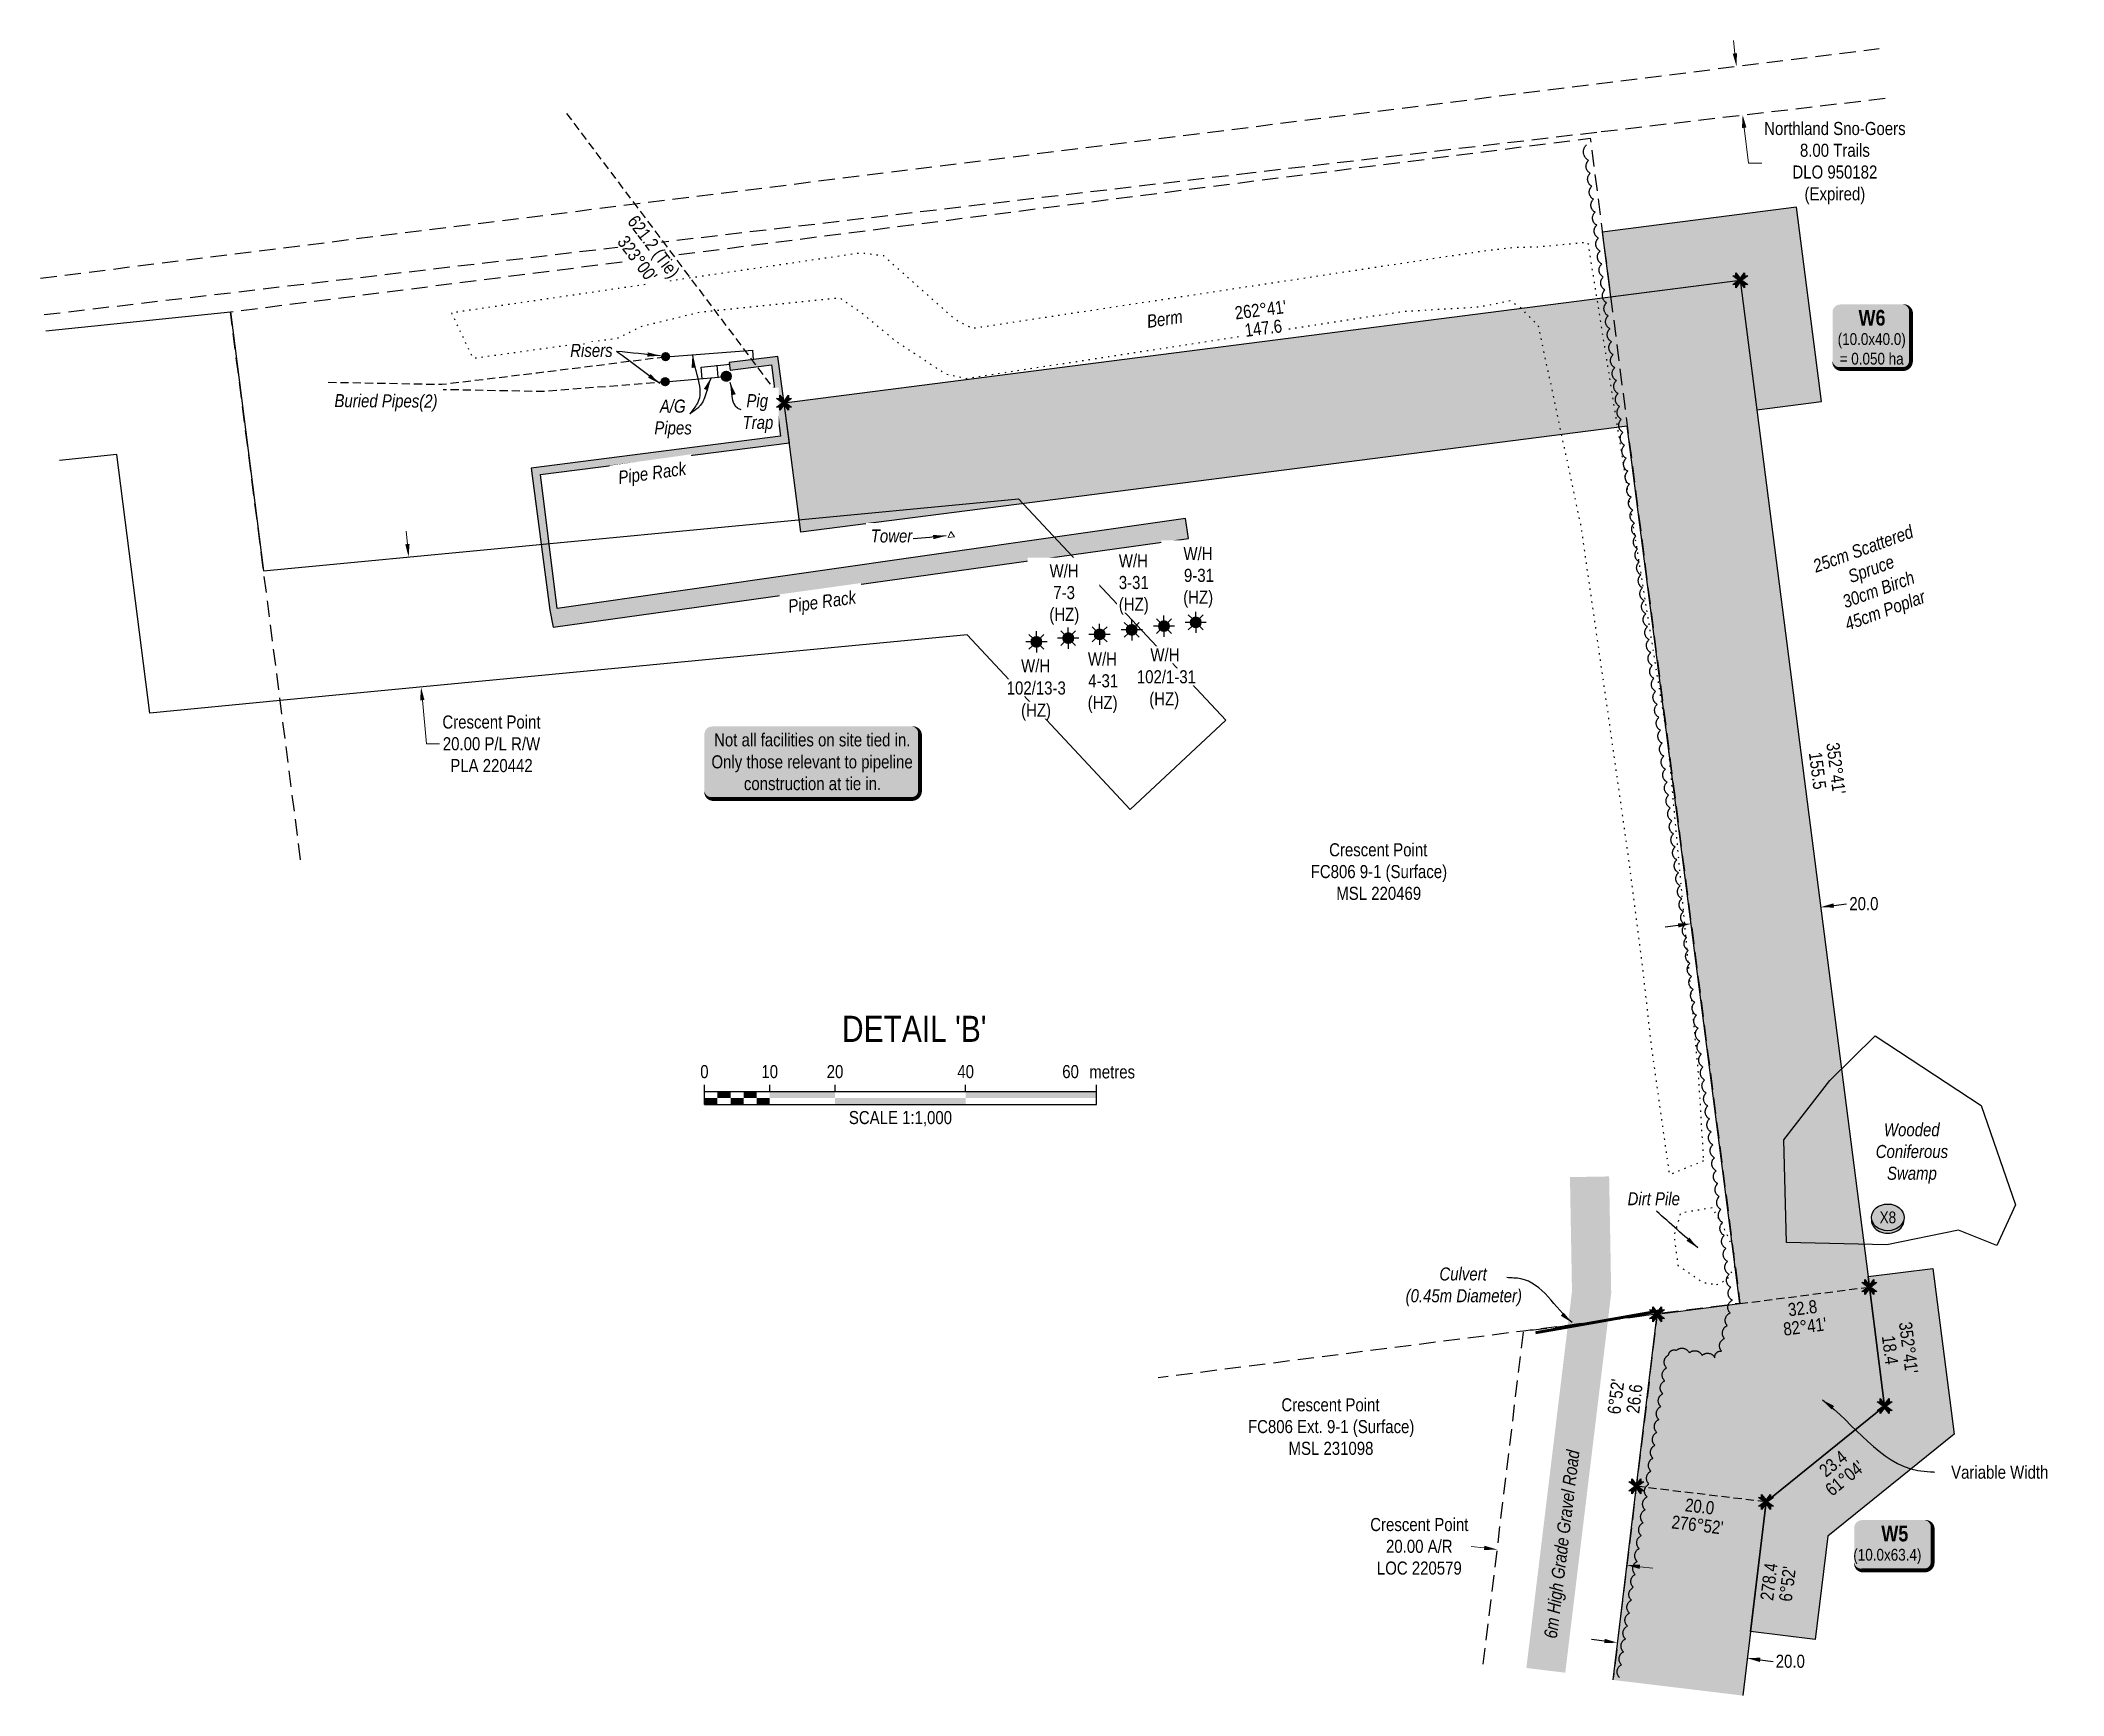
# Model space of a CAD drawing. Extents: x 513823 to 521440, y 6029490 to 6033352.
# Drawn here: x 513823 to 515371, y 6029574 to 6030841 of the extents above; entities that cross this region are included whole.
import ezdxf
from ezdxf.enums import TextEntityAlignment as Align

# ---------------------------------------------------------------- set-up
doc = ezdxf.new("R2010")
doc.units = 0
doc.header["$LTSCALE"] = 5
doc.header["$PDSIZE"] = 0.5
for name, pattern in [('0', [1, 1, 0]), ('foc-ACCESSROAD', [3.75, 2.5, -1.25]), ('foc-TIELINE', [1.875, 1.25, -0.625]), ('foc-TOPO', [1, 0.2, -0.8]), ('foc-TRAV', [1.875, 1.25, -0.625]), ('UG_PIPE', [1.875, 1.25, -0.625])]:
    doc.linetypes.add(name, pattern=pattern)
doc.layers.get('Defpoints').update_dxf_attribs({"color": 9})
for name, color, linetype, lineweight in [('AS-GENERAL', 48, 'Continuous', 18), ('C-RW-T', 13, 'Continuous', 9), ('C-WS-T', 13, 'Continuous', 9), ('F-AR-T', 190, 'Continuous', 9), ('T-TEXT', 48, 'Continuous', 18)]:
    doc.layers.add(name, color=color, linetype=linetype, lineweight=lineweight)
for name, color, linetype in [('AS-PIPE-AG', 44, 'Continuous'), ('AS-PIPE-UG', 44, 'UG_PIPE'), ('AS-PIPE-UG-T', 44, 'Continuous'), ('AS-ROADS', 254, 'Continuous'), ('AS-SYMBOL', 7, 'Continuous'), ('C-AR', 13, 'foc-ACCESSROAD'), ('C-RW', 13, 'Continuous'), ('C-WS', 13, 'foc-ACCESSROAD'), ('C-WS-S', 13, 'Continuous'), ('CG-NOTES', 7, 'Continuous'), ('DETAIL-T', 7, 'Continuous'), ('F-AR', 190, 'foc-ACCESSROAD'), ('L-BD', 7, 'Continuous'), ('L-BD1', 253, 'Continuous'), ('L-MON', 1, 'Continuous'), ('L-TIE', 7, 'foc-TIELINE'), ('L-TIE-T', 7, 'Continuous'), ('P-CROSSINGS', 250, 'Continuous'), ('P-PROPOSED', 10, 'Continuous'), ('P-PROPOSED-H', 21, 'Continuous'), ('P-TEMP-BLOCKS', 250, 'Continuous'), ('P-TEMP-H', 41, 'Continuous'), ('P-TEMP_WORKSPACE', 46, 'Continuous'), ('P-TRAV', 4, 'foc-TRAV'), ('P-TXT', 4, 'Continuous'), ('T-BUSH', 110, '0'), ('T-BUSH-T', 110, 'Continuous'), ('T-GENERAL', 48, 'foc-TOPO'), ('WETLAND', 143, 'Continuous'), ('WETLAND-T', 146, 'Continuous')]:
    doc.layers.add(name, color=color, linetype=linetype)
doc.styles.add('80', font='ARIALN.TTF', dxfattribs={"height": 10})
doc.styles.add('80CG', font='ARIALN.TTF', dxfattribs={"height": 10})
doc.styles.add('80L', font='ARIALN.TTF', dxfattribs={"height": 10})
doc.styles.add('80LS', font='ARIALNI.TTF', dxfattribs={"height": 10})
doc.styles.add('BOLD', font='ARIALNB.TTF')
doc.styles.add('Crossing', font='ARIALN.TTF', dxfattribs={"height": 10})
doc.styles.add('MtXpl_Arial_Narrow', font='ARIALNI.TTF')
doc.dimstyles.new('Compass 5 000', dxfattribs={"dimscale": 5, "dimtxt": 9, "dimasz": 2, "dimexe": 0.2, "dimexo": 0.0625, "dimgap": 0.5, "dimtad": 0, "dimtih": 1, "dimtoh": 1, "dimzin": 0, "dimdsep": 46, "dimtxsty": '80CG', "dimcen": 0.1, "dimse1": 1, "dimse2": 1, "dimclrd": 256, "dimclrt": 256, "dimaunit": 1, "dimadec": 4, "dimazin": 0, "dimtfac": 0.06, "dimtofl": 0, "dimtmove": 0, "dimatfit": 1, "dimfxl": 0.2, "dimtolj": 1, "dimtzin": 0, "dimlwd": -1, "dimarcsym": 0})

msp = doc.modelspace()

# ---------------------------------------------------------------- texts
at = {"layer": 'C-WS-T', "style": '80L'}
for s, p in [('W/H', (514573.57, 6030357.485)), ('(HZ)', (514671.651, 6030332.217))]:
    msp.add_text(s, height=10, dxfattribs=at).set_placement(p)
at = {"layer": 'DETAIL-T', "color": 3, "insert": (514491.812, 6030084.525), "char_height": 19.9896, "width": 223.74152, "attachment_point": 5, "style": '80CG'}
msp.add_mtext("DETAIL 'B'", dxfattribs=at)
at = {"layer": 'L-BD', "style": '80L'}
for s, rotation, p in [("82°41'", 7.3085, (515173.387, 6029856.617)), ('32.8', 7.3085, (515171.575, 6029870.744)), ('20.0', 353.1312, (515092.855, 6029718.894)), ("276°52'", 353.1312, (515091.151, 6029704.754))]:
    msp.add_text(s, height=9.9948, rotation=rotation, dxfattribs=at).set_placement(p, align=Align.MIDDLE)
at = {"layer": 'L-BD1', "style": '80L'}
for s, rotation, p in [("262°41'", 7.2946, (514756.787, 6030635.022)), ("352°41'", 277.3165, (515197.174, 6030283.99)), ('155.5', 277.3165, (515183.048, 6030282.176)), ('18.4', 277.3165, (515238.588, 6029838.65)), ("352°41'", 277.3165, (515252.714, 6029840.463)), ("6°52'", 83.1312, (515028.742, 6029803.007)), ('26.6', 83.1312, (515042.883, 6029801.303)), ('23.4', 38.9279, (515194.961, 6029751.619)), ("61°04'", 38.9279, (515203.91, 6029740.539)), ('278.4', 83.1312, (515145.812, 6029661.27)), ("6°52'", 83.1312, (515159.952, 6029659.567))]:
    msp.add_text(s, height=9.9948, rotation=rotation, dxfattribs=at).set_placement(p, align=Align.MIDDLE)
at = {"layer": 'T-BUSH-T', "insert": (515159.953, 6030436.329), "char_height": 9.99479, "attachment_point": 1, "rotation": 20, "style": '80LS'}
msp.add_mtext_dynamic_manual_height_columns('\\pi19.69527;25cm Scattered \\P\\pi42.14606;Spruce\\P\\pi31.55812;30cm Birch\\P\\pi27.36181;45cm Poplar', width=119.47161, gutter_width=49.974, heights=[0], dxfattribs=at)
at = {"layer": 'T-TEXT', "insert": (514973.61, 6029618.613), "char_height": 9.9948, "width": 146.44359, "attachment_point": 1, "rotation": 83.100134, "style": '80LS'}
msp.add_mtext('6m High Grade Gravel Road', dxfattribs=at)

# ---------------------------------------------------------------- blocks, each defined once
blk = doc.blocks.new('RISER')
h = blk.add_hatch(color=255)
h.dxf.hatch_style = 1
edge = h.paths.add_edge_path()
edge.add_arc((0, 0), 0.7, 0, 360)
blk.add_hatch(color=48).paths.add_polyline_path([(0.58, -0.15), (-0.58, -0.15, 0.774597)])
at = {"color": 48}
blk.add_line((-0.58, -0.15), (0.58, -0.15), dxfattribs=at)
blk.add_circle((0, 0), 0.6, dxfattribs=at)
blk = doc.blocks.new('PIG')
h = blk.add_hatch(color=255)
h.dxf.hatch_style = 1
edge = h.paths.add_edge_path()
edge.add_arc((0, 0), 0.85, 0, 360)
at = {"layer": 'AS-SYMBOL'}
h = blk.add_hatch(color=48, dxfattribs=at)
h.dxf.hatch_style = 1
h.paths.add_polyline_path([(-0.1, 0, 1), (-0.55, 0, 1)])
h = blk.add_hatch(color=48, dxfattribs=at)
h.dxf.hatch_style = 1
h.paths.add_polyline_path([(0.1, 0, 1), (0.55, 0, 1)])
at = {"layer": 'AS-SYMBOL', "color": 48}
for centre, radius in [((0, 0), 0.75), ((-0.33, 0), 0.225), ((0.33, 0), 0.225)]:
    blk.add_circle(centre, radius, dxfattribs=at)
blk = doc.blocks.new('GAS')
h = blk.add_hatch(color=255)
h.dxf.hatch_style = 1
edge = h.paths.add_edge_path()
edge.add_arc((0, 0), 0.9, 0, 360)
for p, q in [((-0.81, 0), (-1.62, 0)), ((-0.57, 0.57), (-1.14, 1.14)), ((0, 0.81), (0, 1.62)), ((0.57, 0.57), (1.14, 1.14)), ((1.62, 0), (0.81, 0)), ((-0.57, -0.57), (-1.14, -1.14)), ((0, -0.81), (0, -1.62)), ((1.14, -1.14), (0.57, -0.57))]:
    blk.add_line(p, q)
blk.add_circle((0, 0), 0.8)
blk = doc.blocks.new('*U319')
at = {"color": 0}
for p, q in [((-150, 0), (-150, 15)), ((-150, 10), (150.2, 10)), ((-150, 0), (150.2, 0)), ((-100, 10), (-100, 15)), ((-50, 10), (-50, 15)), ((50, 10), (50, 15)), ((150.2, 0), (150.2, 15))]:
    blk.add_line(p, q, dxfattribs=at)
for points in [[(-150, 5), (-140, 5), (-150, 0), (-140, 0)], [(-140, 10), (-130, 10), (-140, 5), (-130, 5)], [(-130, 5), (-120, 5), (-130, 0), (-120, 0)], [(-120, 10), (-110, 10), (-120, 5), (-110, 5)], [(-110, 5), (-100, 5), (-110, 0), (-100, 0)], [(-100, 10), (-50, 10), (-100, 5), (-50, 5)], [(-50, 5), (50, 5), (-50, 0), (50, 0)], [(50, 10), (150.2, 10), (50, 5), (150.2, 5)]]:
    blk.add_solid(points, dxfattribs=at)
at = {"color": 0, "style": '80'}
blk.add_text('metres', height=10, dxfattribs=at).set_placement((162.2, 20), align=Align.CENTER)
at = {"color": 0, "char_height": 10, "style": '80'}
for s, insert, attachment_point in [('0', (-150, 30.2), 2), ('10', (-100, 30.2), 2), ('20', (-50, 30.2), 2), ('40', (50, 30.2), 2), ('60', (136.7, 30.2), 3), ('SCALE 1:1,000', (0.1, -5), 2)]:
    blk.add_mtext(s, dxfattribs=dict(at, insert=insert, attachment_point=attachment_point))
blk = doc.blocks.new('*D420')
at = {"layer": 'C-RW-T', "transparency": 16777216}
for p, q in [((514104, 6030455.7), (514103, 6030465.6)), ((514115.4, 6030336.2), (514118.6, 6030302.7)), ((514118.6, 6030302.7), (514128.6, 6030302.7))]:
    blk.add_line(p, q, dxfattribs=at)
for points in [[(514105.6, 6030455.8), (514102.3, 6030455.5), (514104.9, 6030445.7)], [(514117, 6030336.4), (514113.7, 6030336), (514114.4, 6030346.1)]]:
    blk.add_solid(points, dxfattribs=at)
at = {"layer": 'Defpoints', "color": 0, "transparency": 16777216}
for p in [(514127.5, 6030447.9), (514114.4, 6030346.1), (514137, 6030348.3)]:
    blk.add_point(p, dxfattribs=at)
at = {"layer": 'C-RW-T', "transparency": 16777216, "insert": (514168.3, 6030302.7), "char_height": 10, "attachment_point": 5, "style": '80CG'}
blk.add_mtext('\\A1;Crescent Point\\P20.00 P/L R/W\\PPLA 220442', dxfattribs=at)
blk = doc.blocks.new('*D421')
at = {"layer": 'C-RW-T', "transparency": 16777216}
for p, q in [((514928, 6029687.1), (514918, 6029688.3)), ((515047, 6029672.7), (515057, 6029671.5))]:
    blk.add_line(p, q, dxfattribs=at)
for points in [[(514928.2, 6029688.8), (514927.8, 6029685.5), (514937.9, 6029685.9)], [(515047.2, 6029674.4), (515046.8, 6029671.1), (515037.1, 6029673.9)]]:
    blk.add_solid(points, dxfattribs=at)
at = {"layer": 'Defpoints', "color": 0, "transparency": 16777216}
for p in [(514941.2, 6029713.2), (515040.4, 6029701.2), (514937.9, 6029685.9)]:
    blk.add_point(p, dxfattribs=at)
at = {"layer": 'C-RW-T', "transparency": 16777216, "insert": (514878.3, 6029688.3), "char_height": 10, "attachment_point": 5, "style": '80CG'}
blk.add_mtext('\\A1;Crescent Point\\P20.00 A/R\\PLOC 220579', dxfattribs=at)
blk = doc.blocks.new('*U388')
h = blk.add_hatch(color=191)
edge = h.paths.add_edge_path()
edge.add_line((-24, -30.9), (24, -30.9))
edge.add_arc((24, -24.9), 6, 270, 360)
edge.add_line((30, -24.9), (30, 12.5))
edge.add_arc((24, 12.5), 6, 0, 90)
edge.add_line((24, 18.5), (-24, 18.5))
edge.add_arc((-24, 12.5), 6, 90, 180)
edge.add_line((-30, 12.5), (-30, -24.9))
edge.add_arc((-24, -24.9), 6, 180, 270)
at = {"color": 250, "flags": 128}
blk.add_lwpolyline([(-24, -30.9, 3, 3, 0), (24, -30.9, 3, 3, 0.414214), (30, -24.9, 3, 3, 0), (30, 12.5, 3, 0, 0.414214), (24, 18.5, 0, 0, 0), (-24, 18.5, 0, 0, 0.414214), (-30, 12.5, 0, 0, 0), (-30, -24.9, 0, 3, 0.414214)], format="xyseb", close=True, dxfattribs=at)
at = {"flags": 128}
blk.add_lwpolyline([(-19.2, 3.6, 0, 7.5, 0), (0, 0, 0, 0, 0)], format="xyseb", dxfattribs=at)
at = {"color": 250}
for tag, p, height, style in [('TEMP_AREA_W1_001', (-9.2, 2.2), 12, 'BOLD'), ('ENTER_TEXT_001', (-30.7, -12.5), 9, '80')]:
    blk.add_attdef(tag, p, '', height=height, dxfattribs=dict(at, style=style))
blk = doc.blocks.new('*D423')
at = {"layer": 'Defpoints', "color": 0, "transparency": 16777216}
for p in [(515064.3, 6030814.3), (515121, 6030821.4), (515069, 6030777.2)]:
    blk.add_point(p, dxfattribs=at)
at = {"layer": 'F-AR-T', "transparency": 16777216}
for p, q in [((515119.8, 6030831.3), (515118.6, 6030841.2)), ((515126.9, 6030774.4), (515130.3, 6030747.3)), ((515130.3, 6030747.3), (515140.3, 6030747.3))]:
    blk.add_line(p, q, dxfattribs=at)
for points in [[(515121.4, 6030831.5), (515118.1, 6030831.1), (515121, 6030821.4)], [(515128.6, 6030774.6), (515125.2, 6030774.2), (515125.7, 6030784.3)]]:
    blk.add_solid(points, dxfattribs=at)
at = {"layer": 'F-AR-T', "transparency": 16777216, "insert": (515196.3, 6030747.3), "char_height": 10, "attachment_point": 5, "style": '80CG'}
blk.add_mtext('\\A1;Northland Sno-Goers\\P8.00 Trails\\PDLO 950182\\P(Expired)', dxfattribs=at)
blk = doc.blocks.new('xing2')
h = blk.add_hatch(color=50)
h.dxf.hatch_style = 1
edge = h.paths.add_edge_path()
edge.add_ellipse((0, 0), major_axis=(-12.5, 0), ratio=0.816297, start_angle=0, end_angle=360)
h = blk.add_hatch(color=250)
h.dxf.hatch_style = 1
edge = h.paths.add_edge_path()
edge.add_ellipse((0, -2), major_axis=(-12.5, 0), ratio=0.816297, start_angle=0, end_angle=180)
edge.add_line((12.5, -2), (12.5, 0))
edge.add_ellipse((0, 0), major_axis=(-12.5, 0), ratio=0.816297, start_angle=0, end_angle=180, ccw=False)
edge.add_line((-12.5, 0), (-12.5, -2))
at = {"color": 250}
blk.add_ellipse((0, 0), major_axis=(-12.5, 0), ratio=0.816297, dxfattribs=at)
blk.add_ellipse((0, -2), major_axis=(-12.5, 0), ratio=0.816297, start_param=0, end_param=3.141593, dxfattribs=at)
at = {"color": 250, "style": 'Crossing'}
blk.add_attdef('CROSSING', text='', height=9, dxfattribs=at).set_placement((0.1, 0), align=Align.MIDDLE_CENTER)
at = {"color": 250, "style": 'Crossing', "flags": 1}
for tag, p in [('OWNER', (0.1, -12.5)), ('DESCRIPTION', (0.1, -25.8)), ('LOCATION', (0.1, -39.3)), ('DWG_REF', (0.1, -52.8))]:
    blk.add_attdef(tag, text='', height=9, dxfattribs=at).set_placement(p, align=Align.MIDDLE_CENTER)
blk = doc.blocks.new('*D447')
at = {"layer": 'Defpoints', "color": 0, "transparency": 16777216}
for p in [(515183.3, 6030194.4), (515084.2, 6030181.7), (515185.5, 6030177.7)]:
    blk.add_point(p, dxfattribs=at)
at = {"layer": 'P-TXT', "transparency": 16777216}
for p, q in [((515195.4, 6030179), (515205.3, 6030180.3)), ((515076.4, 6030163.7), (515066.5, 6030162.4))]:
    blk.add_line(p, q, dxfattribs=at)
for points in [[(515195.2, 6030180.6), (515195.6, 6030177.3), (515185.5, 6030177.7)], [(515076.2, 6030165.4), (515076.6, 6030162.1), (515086.3, 6030165)]]:
    blk.add_solid(points, dxfattribs=at)
at = {"layer": 'P-TXT', "transparency": 16777216, "insert": (515218.5, 6030180.3), "char_height": 10, "attachment_point": 5, "style": '80CG'}
blk.add_mtext('\\A1;20.0', dxfattribs=at)
blk = doc.blocks.new('*U405')
h = blk.add_hatch(color=191)
edge = h.paths.add_edge_path()
edge.add_line((-24, -20), (24, -20))
edge.add_arc((24, -14), 6, 270, 360)
edge.add_line((30, -14), (30, 12.5))
edge.add_arc((24, 12.5), 6, 0, 90)
edge.add_line((24, 18.5), (-24, 18.5))
edge.add_arc((-24, 12.5), 6, 90, 180)
edge.add_line((-30, 12.5), (-30, -14))
edge.add_arc((-24, -14), 6, 180, 270)
at = {"color": 250, "flags": 128}
blk.add_lwpolyline([(-24, -20, 3, 3, 0), (24, -20, 3, 3, 0.414214), (30, -14, 3, 3, 0), (30, 12.5, 3, 0, 0.414214), (24, 18.5, 0, 0, 0), (-24, 18.5, 0, 0, 0.414214), (-30, 12.5, 0, 0, 0), (-30, -14, 0, 3, 0.414214)], format="xyseb", close=True, dxfattribs=at)
at = {"flags": 128}
blk.add_lwpolyline([(-23.7, 4.5, 0, 7.5, 0), (0, 0, 0, 0, 0)], format="xyseb", dxfattribs=at)
at = {"color": 250}
for tag, p, height, style in [('TEMP_AREA_W1_001', (-9.2, 2.2), 12, 'BOLD'), ('ENTER_TEXT_001', (-30.7, -12.5), 9, '80')]:
    blk.add_attdef(tag, p, '', height=height, dxfattribs=dict(at, style=style))
blk = doc.blocks.new('*D469')
at = {"layer": 'Defpoints', "color": 0, "transparency": 16777216}
for p in [(515028.3, 6029600.8), (515129.2, 6029602.7), (515127.5, 6029588.8)]:
    blk.add_point(p, dxfattribs=at)
at = {"layer": 'P-TXT', "transparency": 16777216}
for p, q in [((515020, 6029615.8), (515010.1, 6029617)), ((515139.1, 6029601.5), (515149, 6029600.3))]:
    blk.add_line(p, q, dxfattribs=at)
for points in [[(515020.2, 6029617.5), (515019.8, 6029614.2), (515029.9, 6029614.6)], [(515139.3, 6029603.1), (515138.9, 6029599.8), (515129.2, 6029602.7)]]:
    blk.add_solid(points, dxfattribs=at)
at = {"layer": 'P-TXT', "transparency": 16777216, "insert": (515162.2, 6029600.3), "char_height": 10, "attachment_point": 5, "style": '80CG'}
blk.add_mtext('\\A1;20.0', dxfattribs=at)
blk = doc.blocks.new('TEMP')
h = blk.add_hatch(color=255)
h.dxf.hatch_style = 1
h.paths.add_polyline_path([(0, 0.25), (-0.67, 1.15), (-0.67, 0.67), (-1.15, 0.67), (-0.25, 0), (-1.15, -0.67), (-0.67, -0.67), (-0.67, -1.15), (0, -0.25), (0.67, -1.15), (0.67, -0.67), (1.15, -0.67), (0.25, 0), (1.15, 0.67), (0.67, 0.67), (0.67, 1.15)])
h.paths.add_polyline_path([(0.57, 0.85), (0.57, 0.57), (0.85, 0.57), (0.08, 0), (0.85, -0.57), (0.57, -0.57), (0.57, -0.85), (0, -0.08), (-0.57, -0.85), (-0.57, -0.57), (-0.85, -0.57), (-0.08, 0), (-0.85, 0.57), (-0.57, 0.57), (-0.57, 0.85), (0, 0.08)], flags=16)
h = blk.add_hatch(color=1)
h.dxf.hatch_style = 1
h.paths.add_polyline_path([(0, 0.08), (-0.57, 0.85), (-0.57, 0.57), (-0.85, 0.57), (-0.08, 0), (-0.85, -0.57), (-0.57, -0.57), (-0.57, -0.85), (0, -0.08), (0.57, -0.85), (0.57, -0.57), (0.85, -0.57), (0.08, 0), (0.85, 0.57), (0.57, 0.57), (0.57, 0.85)])
at = {"color": 1}
for p, q in [((-0.08, 0), (0.08, 0)), ((0, 0.08), (0, -0.08))]:
    blk.add_line(p, q, dxfattribs=at)
at = {"color": 255, "flags": 128}
blk.add_lwpolyline([(-0.25, 0), (-1.15, 0.67), (-0.67, 0.67), (-0.67, 1.15), (0, 0.25), (0.67, 1.15), (0.67, 0.67), (1.15, 0.67), (0.25, 0), (1.15, -0.67), (0.67, -0.67), (0.67, -1.15), (0, -0.25), (-0.67, -1.15), (-0.67, -0.67), (-1.15, -0.67)], close=True, dxfattribs=at)
at = {"color": 1, "flags": 128}
blk.add_lwpolyline([(-0.08, 0), (-0.85, 0.57), (-0.57, 0.57), (-0.57, 0.85), (0, 0.08), (0.57, 0.85), (0.57, 0.57), (0.85, 0.57), (0.08, 0), (0.85, -0.57), (0.57, -0.57), (0.57, -0.85), (0, -0.08), (-0.57, -0.85), (-0.57, -0.57), (-0.85, -0.57)], close=True, dxfattribs=at)
blk = doc.blocks.new('*U547')
h = blk.add_hatch(color=50)
edge = h.paths.add_edge_path()
edge.add_line((-76.5, -28.5), (76.5, -28.5))
edge.add_arc((76.5, -22.5), 6, 270, 360)
edge.add_line((82.5, -22.5), (82.5, 21))
edge.add_arc((76.5, 21), 6, 0, 90)
edge.add_line((76.5, 27), (-76.5, 27))
edge.add_arc((-76.5, 21), 6, 90, 180)
edge.add_line((-82.5, 21), (-82.5, -22.5))
edge.add_arc((-76.5, -22.5), 6, 180, 270)
at = {"color": 240, "flags": 128}
blk.add_lwpolyline([(-76.5, -28.5, 3, 3, 0), (76.5, -28.5, 3, 3, 0.414214), (82.5, -22.5, 3, 3, 0), (82.5, 21, 3, 0, 0.414214), (76.5, 27, 0, 0, 0), (-76.5, 27, 0, 0, 0.414214), (-82.5, 21, 0, 0, 0), (-82.5, -22.5, 0, 3, 0.414214)], format="xyseb", close=True, dxfattribs=at)
at = {"color": 240, "style": '80'}
blk.add_attdef('ENTER_TEXT_001', (-26.8, -4.9), '', height=10, dxfattribs=at)

# ---------------------------------------------------------------- dimensions: what is measured, and where the dimension line sits
at = {"layer": 'C-RW-T'}
for base, p1, p2, angle, text, picture, middle in [((514114.429, 6030346.148), (514127.471, 6030447.863), (514136.992, 6030348.306), 275.462984, 'Crescent Point\\P20.00 P/L R/W\\PPLA 220442', '*D420', (514168.343, 6030302.726)), ((514937.888, 6029685.914), (515040.414, 6029701.205), (514941.186, 6029713.199), 173.108175, 'Crescent Point\\P20.00 A/R\\PLOC 220579', '*D421', (514878.272, 6029688.314))]:
    dim = msp.add_linear_dim(base=base, p1=p1, p2=p2, angle=angle, text=text, dimstyle='Compass 5 000', dxfattribs=at)
    dim.commit()
    dim.dimension.update_dxf_attribs({"geometry": picture, "text_midpoint": middle, "dimtype": 161})
at = {"layer": 'F-AR-T'}
dim = msp.add_linear_dim(base=(515121.032, 6030821.366), p1=(515068.96, 6030777.22), p2=(515064.33, 6030814.284), angle=97.11963, text='Northland Sno-Goers\\P8.00 Trails\\PDLO 950182\\P(Expired)', dimstyle='Compass 5 000', dxfattribs=at)
dim.commit()
dim.dimension.update_dxf_attribs({"geometry": '*D423', "text_midpoint": (515196.263, 6030747.263), "dimtype": 161})
at = {"layer": 'P-TXT'}
for base, p1, p2, angle, picture, middle in [((515185.481, 6030177.706), (515084.199, 6030181.706), (515183.333, 6030194.435), 7.316537, '*D447', (515218.524, 6030180.253)), ((515129.18, 6029602.651), (515028.271, 6029600.774), (515127.504, 6029588.782), 353.109558, '*D469', (515162.242, 6029600.252))]:
    dim = msp.add_linear_dim(base=base, p1=p1, p2=p2, angle=angle, text='20.0', dimstyle='Compass 5 000', dxfattribs=at)
    dim.commit()
    dim.dimension.update_dxf_attribs({"geometry": picture, "text_midpoint": middle, "dimtype": 161})

# ---------------------------------------------------------------- hatches: boundary and pattern name
at = {"layer": 'AS-PIPE-AG'}
h = msp.add_hatch(color=256, dxfattribs=at)
h.dxf.hatch_style = 1
h.paths.add_polyline_path([(514350.279, 6030594.382), (514350.934, 6030588.772), (514382.684, 6030592.802), (514389.514, 6030538.382), (514198.714, 6030513.842), (514212.989, 6030405.142), (514215.469, 6030392.022), (514701.694, 6030459.932), (514699.414, 6030475.122), (514218.604, 6030406.267), (514205.819, 6030508.847), (514396.224, 6030533.137), (514387.529, 6030599.277), (514350.304, 6030594.597)])
at = {"layer": 'P-PROPOSED-H'}
h = msp.add_hatch(color=256, dxfattribs=at)
h.dxf.hatch_style = 1
h.paths.add_polyline_path([(515026.517, 6029586.053), (515060.244, 6029866.038), (515123.551, 6029874.157), (515037.41, 6030545.803), (514404.905, 6030464.682), (514392.19, 6030563.818), (515123.831, 6030657.654), (515222.687, 6029886.872), (515234.384, 6029795.667), (515143.605, 6029722.344), (515125.748, 6029574.1)])
at = {"layer": 'P-TEMP-H'}
h = msp.add_hatch(color=256, dxfattribs=at)
h.dxf.hatch_style = 1
h.paths.add_polyline_path([(515018.338, 6030694.507), (515024.695, 6030644.939), (515123.831, 6030657.654), (515136.546, 6030558.518), (515186.114, 6030564.875), (515167.042, 6030713.579)])
h = msp.add_hatch(color=256, dxfattribs=at)
h.dxf.hatch_style = 1
h.paths.add_polyline_path([(515131.652, 6029623.114), (515143.605, 6029722.344), (515234.384, 6029795.667), (515221.67, 6029894.803), (515271.238, 6029901.16), (515287.504, 6029774.332), (515190.794, 6029696.219), (515181.267, 6029617.137)])

# ---------------------------------------------------------------- linework, layer by layer
at = {"layer": 'AS-GENERAL', "flags": 128}
msp.add_lwpolyline([(514517.669, 6030460.712), (514522.544, 6030461.257), (514519.694, 6030465.342), (514517.669, 6030460.712)], dxfattribs=at)
at = {"layer": 'AS-GENERAL', "const_width": 2.249, "flags": 128}
msp.add_lwpolyline([(515061.169, 6029868.422), (514967.214, 6029851.857)], dxfattribs=at)
at = {"layer": 'AS-PIPE-AG', "flags": 128}
msp.add_lwpolyline([(514350.279, 6030594.382), (514350.934, 6030588.772), (514382.684, 6030592.802), (514389.514, 6030538.382), (514198.714, 6030513.842), (514212.989, 6030405.142), (514215.469, 6030392.022), (514701.694, 6030459.932), (514699.414, 6030475.122), (514218.604, 6030406.267), (514205.819, 6030508.847), (514396.224, 6030533.137), (514387.529, 6030599.277), (514350.304, 6030594.597)], close=True, dxfattribs=at)
for points in [[(514301.659, 6030599.097), (514367.989, 6030604.037), (514368.509, 6030596.777)], [(514329.539, 6030582.272), (514328.749, 6030591.127), (514350.914, 6030593.347)], [(514340.724, 6030592.622), (514341.459, 6030583.307)], [(514301.229, 6030579.897), (514347.904, 6030584.037)]]:
    msp.add_lwpolyline(points, dxfattribs=at)
at = {"layer": 'AS-PIPE-UG', "flags": 128}
for points in [[(514043.339, 6030579.572), (514130.299, 6030577.962), (514203.559, 6030586.782), (514301.644, 6030599.132)], [(514043.246, 6030574.575), (514130.234, 6030574.107), (514207.189, 6030572.667), (514301.194, 6030579.907)]]:
    msp.add_lwpolyline(points, dxfattribs=at)
at = {"layer": 'AS-ROADS', "const_width": 29.984, "flags": 128}
msp.add_lwpolyline([(515008.569, 6029971.267), (515010.139, 6029882.887), (514975.109, 6029593.406)], dxfattribs=at)
at = {"layer": 'C-AR', "flags": 128}
msp.add_lwpolyline([(514927.263, 6029598.01), (514958.104, 6029853.167), (515060.36, 6029866.254), (515026.78, 6029588.435)], dxfattribs=at)
at = {"layer": 'C-RW', "flags": 128}
msp.add_lwpolyline([(513827.387, 6030618.842), (513968.511, 6030633.412), (513993.838, 6030435.09), (514571.679, 6030490.323), (514730.188, 6030320.725), (514657.135, 6030252.448), (514532.221, 6030386.105), (514006.6, 6030335.836), (513906.782, 6030326.289), (513881.586, 6030524.308), (513837.753, 6030519.723)], dxfattribs=at)
at = {"layer": 'C-WS', "flags": 128}
msp.add_lwpolyline([(514022.201, 6030213.923), (513968.522, 6030633.394), (514746.554, 6030732.952), (515009.129, 6030766.382), (515123.662, 6029874.357), (515060.36, 6029866.254), (514958.104, 6029853.167), (514678.371, 6029817.371)], dxfattribs=at)
at = {"layer": 'F-AR'}
for points in [[(513823.161, 6030659.256), (515230.261, 6030835.009)], [(515234.762, 6030796.701), (515014.096, 6030770.774), (514750.818, 6030739.842), (513826.107, 6030631.087)]]:
    msp.add_lwpolyline(points, dxfattribs=at)
at = {"layer": 'P-TEMP_WORKSPACE', "flags": 128}
for points in [[(515018.338, 6030694.507), (515024.695, 6030644.939), (515123.831, 6030657.654), (515136.546, 6030558.518), (515186.114, 6030564.875), (515167.042, 6030713.579)], [(515131.652, 6029623.114), (515143.605, 6029722.344), (515234.384, 6029795.667), (515221.67, 6029894.803), (515271.238, 6029901.16), (515287.504, 6029774.332), (515190.794, 6029696.219), (515181.267, 6029617.137)]]:
    msp.add_lwpolyline(points, close=True, dxfattribs=at)
at = {"layer": 'P-TRAV', "flags": 128}
for points in [[(515123.551, 6029874.157), (515222.687, 6029886.872)], [(515143.605, 6029722.344), (515044.375, 6029734.298)]]:
    msp.add_lwpolyline(points, dxfattribs=at)
at = {"layer": 'T-BUSH', "flags": 128}
msp.add_lwpolyline([(515031.545, 6029587.812, -0.52056705), (515033.045, 6029597.693, -0.52056705), (515034.545, 6029607.575, -0.52056705), (515036.046, 6029617.456, -0.52056705), (515037.546, 6029627.338, -0.52056705), (515039.046, 6029637.22, -0.52056705), (515040.547, 6029647.101, -0.52056705), (515042.047, 6029656.983, -0.52056705), (515043.548, 6029666.864, -0.52056705), (515045.048, 6029676.746, -0.52056705), (515046.548, 6029686.627, -0.52056705), (515048.049, 6029696.509, -0.52056705), (515049.549, 6029706.39, -0.52056705), (515051.049, 6029716.272, -0.52056705), (515052.55, 6029726.153, -0.52056705), (515054.05, 6029736.035, -0.52056705), (515055.551, 6029745.916, -0.52056705), (515057.051, 6029755.798, -0.52056705), (515058.551, 6029765.68, -0.52056705), (515060.052, 6029775.561, -0.52056705), (515061.552, 6029785.443, -0.52056705), (515063.052, 6029795.324, -0.52056705), (515064.553, 6029805.206, -0.52056705), (515066.053, 6029815.087, -0.52056705), (515067.554, 6029824.969, -0.52056705), (515069.054, 6029834.85, -0.52056705), (515075.044, 6029838.348, -0.52056705), (515084.851, 6029836.42, -0.52056705), (515094.658, 6029834.492, -0.52056705), (515104.465, 6029832.563, -0.52056705), (515109.638, 6029837.726, -0.52056705), (515111.808, 6029847.483, -0.52056705), (515113.978, 6029857.239, -0.52056705), (515116.148, 6029866.995, -0.52056705), (515117.862, 6029876.773, -0.52056705), (515116.612, 6029886.689, -0.52056705), (515115.362, 6029896.606, -0.52056705), (515114.112, 6029906.522, -0.52056705), (515112.862, 6029916.438, -0.52056705), (515111.612, 6029926.355, -0.52056705), (515110.362, 6029936.271, -0.52056705), (515109.111, 6029946.187, -0.52056705), (515107.861, 6029956.104, -0.52056705), (515106.611, 6029966.02, -0.52056705), (515105.361, 6029975.936, -0.52056705), (515104.111, 6029985.852, -0.52056705), (515102.861, 6029995.769, -0.52056705), (515101.611, 6030005.685, -0.52056705), (515100.361, 6030015.601, -0.52056705), (515099.111, 6030025.518, -0.52056705), (515097.86, 6030035.434, -0.52056705), (515096.61, 6030045.35, -0.52056705), (515095.36, 6030055.267, -0.52056705), (515094.11, 6030065.183, -0.52056705), (515092.86, 6030075.099, -0.52056705), (515091.61, 6030085.016, -0.52056705), (515090.36, 6030094.932, -0.52056705), (515089.11, 6030104.848, -0.52056705), (515087.86, 6030114.764, -0.52056705), (515086.609, 6030124.681, -0.52056705), (515085.359, 6030134.597, -0.52056705), (515084.109, 6030144.513, -0.52056705), (515082.859, 6030154.43, -0.52056705), (515081.609, 6030164.346, -0.52056705), (515080.359, 6030174.262, -0.52056705), (515079.109, 6030184.179, -0.52056705), (515077.859, 6030194.095, -0.52056705), (515076.609, 6030204.011, -0.52056705), (515075.359, 6030213.928, -0.52056705), (515074.108, 6030223.844, -0.52056705), (515072.858, 6030233.76, -0.52056705), (515071.608, 6030243.676, -0.52056705), (515070.358, 6030253.593, -0.52056705), (515069.108, 6030263.509, -0.52056705), (515067.858, 6030273.425, -0.52056705), (515066.608, 6030283.342, -0.52056705), (515065.358, 6030293.258, -0.52056705), (515064.108, 6030303.174, -0.52056705), (515062.857, 6030313.091, -0.52056705), (515061.607, 6030323.007, -0.52056705), (515060.357, 6030332.923, -0.52056705), (515059.107, 6030342.84, -0.52056705), (515057.857, 6030352.756, -0.52056705), (515056.607, 6030362.672, -0.52056705), (515055.357, 6030372.588, -0.52056705), (515054.107, 6030382.505, -0.52056705), (515052.857, 6030392.421, -0.52056705), (515051.606, 6030402.337, -0.52056705), (515050.356, 6030412.254, -0.52056705), (515049.106, 6030422.17, -0.52056705), (515047.856, 6030432.086, -0.52056705), (515046.606, 6030442.003, -0.52056705), (515045.356, 6030451.919, -0.52056705), (515044.106, 6030461.835, -0.52056705), (515042.856, 6030471.752, -0.52056705), (515041.606, 6030481.668, -0.52056705), (515040.356, 6030491.584, -0.52056705), (515039.105, 6030501.5, -0.52056705), (515037.855, 6030511.417, -0.52056705), (515036.605, 6030521.333, -0.52056705), (515035.355, 6030531.249, -0.52056705), (515034.105, 6030541.166, -0.52056705), (515032.855, 6030551.082, -0.52056705), (515031.605, 6030560.998, -0.52056705), (515030.355, 6030570.915, -0.52056705), (515029.105, 6030580.831, -0.52056705), (515027.854, 6030590.747, -0.52056705), (515026.604, 6030600.664, -0.52056705), (515025.354, 6030610.58, -0.52056705), (515024.104, 6030620.496, -0.52056705), (515022.854, 6030630.412, -0.52056705), (515021.604, 6030640.329, -0.52056705), (515020.354, 6030650.245, -0.52056705), (515019.104, 6030660.161, -0.52056705), (515017.854, 6030670.078, -0.52056705), (515016.603, 6030679.994, -0.52056705), (515015.353, 6030689.91, -0.52056705), (515014.103, 6030699.827, -0.52056705), (515012.853, 6030709.743, -0.52056705), (515011.603, 6030719.659, -0.52056705), (515010.353, 6030729.576, -0.52056705), (515009.103, 6030739.492, -0.52056705), (515007.853, 6030749.408, -0.52056705), (515006.339, 6030761.417, -0.52056705)], format="xyb", dxfattribs=at)
at = {"layer": 'T-GENERAL', "flags": 128}
msp.add_lwpolyline([(515095.889, 6029983.402), (515069.849, 6029972.847), (515055.949, 6030071.537), (515049.834, 6030126.677), (515038.524, 6030215.022), (515024.389, 6030314.772), (515002.099, 6030469.587), (514969.549, 6030622.477), (514955.889, 6030636.632), (514947.699, 6030641.822), (514924.099, 6030637.007), (514866.099, 6030633.587), (514531.344, 6030582.232), (514515.924, 6030585.632), (514477.329, 6030611.112), (514452.559, 6030631.787), (514434.994, 6030643.962), (514327.964, 6030633.067), (514283.274, 6030622.202), (514264.819, 6030613.067), (514154.299, 6030597.692), (514137.764, 6030632.862), (514450.949, 6030678.722), (514468.229, 6030676.467), (514522.324, 6030628.217), (514536.089, 6030620.837), (514927.579, 6030680.187), (514951.244, 6030682.892), (514970.029, 6030683.322), (515007.134, 6030686.892), (515068.359, 6030304.082), (515091.764, 6030049.612), (515095.704, 6029983.447)], dxfattribs=at)
msp.add_lwpolyline([(515105.739, 6029888.687), (515113.704, 6029892.447), (515119.814, 6029902.567), (515118.939, 6029915.742), (515110.039, 6029935.107), (515102.614, 6029947.572), (515078.094, 6029943.377), (515073.139, 6029925.887), (515076.234, 6029903.387), (515095.344, 6029890.427)], close=True, dxfattribs=at)

# ---------------------------------------------------------------- block references
at = {"layer": 'AS-SYMBOL', "xscale": 4.997397900000022, "yscale": 4.997397900000022, "zscale": 4.997397900000022}
msp.add_blockref('RISER', (514301.569, 6030599.127), dxfattribs=at)
at = {"layer": 'CG-NOTES'}
ref = msp.add_blockref('*U547', (514413.692, 6030289.028), dxfattribs=dict(at, xscale=0.99947958, yscale=0.99947958, zscale=0.99947958))
ref.add_attrib('ENTER_TEXT_001', 'Not all facilities on site tied in.', (514338.649, 6030300.773), dxfattribs={"layer": '0', "color": 240, "height": 9.9948, "style": '80'})
ref.add_attrib('ENTER_TEXT_002', 'Only those relevant to pipeline', (514336.624, 6030283.938), dxfattribs={"layer": '0', "color": 240, "height": 9.9948, "style": '80'})
ref.add_attrib('ENTER_TEXT_003', 'construction at tie in.', (514361.444, 6030267.28), dxfattribs={"layer": '0', "color": 240, "height": 9.9948, "style": '80'})
at = {"layer": 'DETAIL-T', "xscale": 0.99947958, "yscale": 0.99947958, "zscale": 0.99947958}
msp.add_blockref('*U319', (514481.159, 6030026.607), dxfattribs=at)
at = {"layer": 'L-MON', "xscale": 4.997397900000013, "yscale": 4.997397900000013, "zscale": 4.997397900000013}
for p in [(515123.831, 6030657.654), (515222.687, 6029886.872), (515060.244, 6029866.038), (515234.384, 6029795.667), (515044.375, 6029734.298), (515143.605, 6029722.344)]:
    msp.add_blockref('TEMP', p, dxfattribs=at)
at = {"layer": 'P-CROSSINGS', "xscale": 0.99947958, "yscale": 0.99947958, "zscale": 0.99947958}
msp.add_blockref('xing2', (515236.76, 6029940.196), dxfattribs=at).add_auto_attribs({'CROSSING': 'X8'})
at = {"layer": 'P-TEMP-BLOCKS'}
ref = msp.add_blockref('*U388', (515224.497, 6030620.568), dxfattribs=dict(at, xscale=0.99947958, yscale=0.99947958, zscale=0.99947958))
ref.add_attrib('TEMP_AREA_W1_001', 'W6', (515214.413, 6030622.913), dxfattribs={"layer": '0', "color": 250, "height": 11.9938, "style": 'BOLD'})
ref.add_attrib('ENTER_TEXT_001', '(10.0x40.0)', (515198.434, 6030608.104), dxfattribs={"layer": '0', "color": 250, "height": 8.99532, "style": '80'})
ref.add_attrib('ENTER_TEXT_002', '= 0.050 ha', (515199.941, 6030593.075), dxfattribs={"layer": '0', "color": 250, "height": 8.9953, "style": '80'})
at = {"layer": 'P-TEMP-BLOCKS', "xscale": 0.99947958, "yscale": 0.99947958, "zscale": 0.99947958}
msp.add_blockref('*U405', (515241.078, 6029689.909), dxfattribs=at).add_auto_attribs({'TEMP_AREA_W1_001': 'W5', 'ENTER_TEXT_001': '(10.0x63.4)'})

msp.set_redraw_order([(e.dxf.handle, doc.entitydb.next_handle()) for e in msp.query("TEXT MTEXT ATTDEF DIMENSION ARC_DIMENSION")])  # texts and dimensions are drawn at this point

# ---------------------------------------------------------------- leaders
at = {"layer": 'P-TXT', "path_type": 1}
msp.add_leader([(515186.723, 6029800.392), (515259.781, 6029746.432), (515279.211, 6029744.796)], dimstyle='Compass 5 000', override={"dimgap": 0.5, "dimtad": 0}, dxfattribs=at)
at = {"layer": 'T-TEXT', "path_type": 1}
msp.add_leader([(514297.592, 6030599.789), (514264.063, 6030603.183)], dimstyle='Compass 5 000', override={"dimgap": 0.5, "dimtad": 0}, dxfattribs=at)

# ---------------------------------------------------------------- next in the draw order: texts
at = {"layer": 'AS-PIPE-AG', "insert": (514292.602, 6030566.244), "char_height": 9.98954, "attachment_point": 1, "style": '80L', "bg_fill": 2}
msp.add_mtext_dynamic_manual_height_columns('\\pi4.55751;{\\fArial Narrow|b0|i1|c0|p34;A/G \\P\\pi0.32592;Pipes}', width=28.69888, gutter_width=49.974, heights=[0], dxfattribs=at)
at = {"layer": 'AS-PIPE-AG', "char_height": 9.98954, "attachment_point": 1, "rotation": 7.950945, "style": '80L', "bg_fill": 2}
for insert in [(514264.357, 6030511.399), (514394.364, 6030412.844)]:
    msp.add_mtext_dynamic_manual_height_columns('\\pi0.32592;{\\fArial Narrow|b0|i1|c0|p34;Pipe Rack}', width=52.86184, gutter_width=49.974, heights=[0], dxfattribs=dict(at, insert=insert))
at = {"layer": 'AS-PIPE-UG-T', "insert": (514047.867, 6030570.477), "char_height": 9.98954, "attachment_point": 1, "rotation": 359.691445, "style": '80L', "bg_fill": 2}
msp.add_mtext_dynamic_manual_height_columns('\\pi0.29866;{\\fArial Narrow|b0|i1|c0|p34;Buried Pipes(2)}', width=78.30587, gutter_width=49.974, heights=[0], dxfattribs=at)
at = {"layer": 'L-TIE-T', "insert": (514279.595, 6030708.717), "char_height": 9.9948, "width": 54.77134, "attachment_point": 1, "rotation": 306.998, "line_spacing_factor": 0.934195, "style": '80L', "bg_fill": 3, "box_fill_scale": 1.15, "bg_fill_color": 256, "bg_fill_true_color": 256, "bg_fill_transparency": 0}
msp.add_mtext("\\pi0.25451;621.2 (Tie) \\P\\pi8.08808;323°00'", dxfattribs=at)
at = {"layer": 'P-TXT', "insert": (515277.816, 6029750.106), "char_height": 9.98954, "attachment_point": 1, "style": '80L', "bg_fill": 2}
msp.add_mtext_dynamic_manual_height_columns('\\pi7.44671;Variable Width', width=88.46577, gutter_width=49.974, heights=[0], dxfattribs=at)
at = {"layer": 'WETLAND-T', "insert": (515227.637, 6030012.292), "char_height": 9.99474, "width": 54.17111, "attachment_point": 1, "style": '80L', "bg_fill": 3, "box_fill_scale": 1.15, "bg_fill_color": 256, "bg_fill_true_color": 256, "bg_fill_transparency": 0}
msp.add_mtext('\\pi6.19954;{\\fArial Narrow|b0|i1|c0|p34;Wooded \\P\\pi-0.06593;Coniferous\\P\\pi8.52778;Swamp}', dxfattribs=at)

# ---------------------------------------------------------------- next in the draw order: linework, layer by layer
at = {"layer": 'L-TIE', "flags": 128}
msp.add_lwpolyline([(514225.736, 6030785.37), (514392.19, 6030563.818)], dxfattribs=at)
at = {"layer": 'P-PROPOSED', "flags": 128}
msp.add_lwpolyline([(515026.517, 6029586.053), (515060.244, 6029866.038), (515123.551, 6029874.157), (515037.41, 6030545.803), (514404.905, 6030464.682), (514392.19, 6030563.818), (515123.831, 6030657.654), (515222.687, 6029886.872), (515234.384, 6029795.667), (515143.605, 6029722.344), (515125.748, 6029574.1)], dxfattribs=at)
at = {"layer": 'WETLAND'}
msp.add_lwpolyline([(515290.97, 6029930.366), (515235.949, 6029919.146), (515159.28, 6029920.929), (515157.354, 6029999.641), (515192.327, 6030044.974), (515227.243, 6030079.127), (515308.349, 6030025.884), (515334.552, 6029949.904), (515320.305, 6029918.526), (515290.97, 6029930.366)], close=True, dxfattribs=at)

# ---------------------------------------------------------------- next in the draw order: block references
at = {"layer": 'AS-SYMBOL', "xscale": 4.997397900000022, "yscale": 4.997397900000022, "zscale": 4.997397900000022}
msp.add_blockref('RISER', (514301.214, 6030579.947), dxfattribs=at)

# ---------------------------------------------------------------- next in the draw order: leaders
at = {"layer": 'AS-PIPE-AG', "path_type": 1}
msp.add_leader([(514322.06, 6030600.616), (514325.887, 6030563.447), (514319.965, 6030555.385)], dimstyle='Compass 5 000', dxfattribs=at)
msp.add_leader([(514336.355, 6030583.013), (514326.256, 6030559.786), (514319.965, 6030555.385)], dimstyle='Compass 5 000', override={"dimgap": 0.5, "dimtad": 0}, dxfattribs=at)
at = {"layer": 'T-TEXT', "path_type": 1}
msp.add_leader([(514297.039, 6030578.451), (514264.063, 6030603.183)], dimstyle='Compass 5 000', override={"dimgap": 0.5, "dimtad": 0}, dxfattribs=at)

# ---------------------------------------------------------------- next in the draw order: texts
at = {"layer": 'C-WS-T', "char_height": 10, "attachment_point": 1, "style": '80L', "bg_fill": 2}
for s, width, insert in [('\\pi11.8133;W/H\\P\\pi12.21576;9-31\\P\\pi11.63595;(HZ)', 44.7794, (514685.997, 6030453.387)), ('\\pi11.8133;W/H\\P\\pi14.64754;7-3\\P\\pi11.63595;(HZ)', 44.7794, (514583.558, 6030440.19)), ('\\pi11.8133;W/H\\P\\pi12.05205;4-31\\P\\pi11.63595;(HZ)', 44.7794, (514612.887, 6030372.639)), ('\\pi26.11071;Crescent Point\\P\\pi0.5309;FC806 Ext. 9-1 (Surface)\\P\\pi31.57456;MSL 231098', 126.74393, (514746.654, 6029801.698))]:
    msp.add_mtext_dynamic_manual_height_columns(s, width=width, gutter_width=50, heights=[0], dxfattribs=dict(at, insert=insert))
at = {"layer": 'C-WS-T', "insert": (514672.517, 6030375.891), "char_height": 10, "width": 22.37599, "attachment_point": 1, "style": '80L', "bg_fill": 3, "box_fill_scale": 1.15, "bg_fill_color": 256, "bg_fill_true_color": 256, "bg_fill_transparency": 0}
msp.add_mtext('W/H', dxfattribs=at)
at = {"layer": 'C-WS-T', "insert": (514794.643, 6030226.603), "char_height": 10, "attachment_point": 1, "style": '80L', "bg_fill": 3, "box_fill_scale": 1.15, "bg_fill_color": 256, "bg_fill_true_color": 256, "bg_fill_transparency": 0}
msp.add_mtext_dynamic_manual_height_columns('\\pi14.64754;Crescent Point\\P\\pi0.5309;FC806 9-1 (Surface)\\P\\pi20.11139;MSL 220469', width=103.8176, gutter_width=50, heights=[0], dxfattribs=at)
at = {"layer": 'L-BD1', "insert": (514758.291, 6030625.959), "char_height": 9.9948, "width": 31.38185, "attachment_point": 2, "rotation": 7.2946, "style": '80L', "bg_fill": 3, "box_fill_scale": 1.15, "bg_fill_color": 256, "bg_fill_true_color": 256, "bg_fill_transparency": 0}
msp.add_mtext('147.6', dxfattribs=at)
at = {"layer": 'T-TEXT', "insert": (514669.198, 6030630.909), "char_height": 9.9895, "width": 27.24746, "attachment_point": 1, "rotation": 8.620417, "style": 'MtXpl_Arial_Narrow', "bg_fill": 3, "box_fill_scale": 1.15, "bg_fill_color": 256, "bg_fill_true_color": 256, "bg_fill_transparency": 0}
msp.add_mtext('Berm', dxfattribs=at)
at = {"layer": 'T-TEXT', "insert": (514228.562, 6030608.903), "char_height": 9.9895, "width": 32.58383, "attachment_point": 1, "style": 'MtXpl_Arial_Narrow', "bg_fill": 3, "box_fill_scale": 1.15, "bg_fill_color": 256, "bg_fill_true_color": 256, "bg_fill_transparency": 0}
msp.add_mtext('Risers', dxfattribs=at)
at = {"layer": 'T-TEXT', "char_height": 9.98954, "attachment_point": 1, "style": '80L', "bg_fill": 2}
for s, width, insert in [('\\pi3.71255;{\\fArial Narrow|b0|i1|c0|p34;Pig \\P\\pi0.76203;Trap}', 23.38384, (514359.674, 6030570.44)), ('\\pi-1.32992;{\\fArial Narrow|b0|i1|c0|p34;Tower}', 28.69888, (514459.85, 6030466.85)), ('\\pi26.40707;{\\fArial Narrow|b0|i1|c0|p34;Culvert\\P\\pi0.53375;(0.45m Diameter)}', 88.46577, (514867.288, 6029901.849))]:
    msp.add_mtext_dynamic_manual_height_columns(s, width=width, gutter_width=49.974, heights=[0], dxfattribs=dict(at, insert=insert))
at = {"layer": 'T-TEXT', "insert": (515037.677, 6029959.459), "char_height": 9.98954, "attachment_point": 1, "style": '80L', "bg_fill": 3, "box_fill_scale": 1.15, "bg_fill_color": 256, "bg_fill_true_color": 256, "bg_fill_transparency": 0}
msp.add_mtext_dynamic_manual_height_columns('{\\fArial Narrow|b0|i1|c0|p34;Dirt Pile}', width=39.86726, gutter_width=49.974, heights=[0], dxfattribs=at)

# ---------------------------------------------------------------- next in the draw order: block references
at = {"layer": 'AS-SYMBOL', "xscale": 4.997397900000022, "yscale": 4.997397900000022, "zscale": 4.997397900000022}
msp.add_blockref('PIG', (514347.914, 6030584.097), dxfattribs=at)
at = {"layer": 'C-WS-S', "color": 5, "xscale": 4.997397900000022, "yscale": 4.997397900000022, "zscale": 4.997397900000022}
for p in [(514585.297, 6030380.778), (514609.617, 6030383.653), (514707.218, 6030395.711)]:
    msp.add_blockref('GAS', p, dxfattribs=at)
at = {"layer": 'L-MON', "xscale": 4.997397900000013, "yscale": 4.997397900000013, "zscale": 4.997397900000013}
msp.add_blockref('TEMP', (514392.19, 6030563.818), dxfattribs=at)

# ---------------------------------------------------------------- next in the draw order: texts
at = {"layer": 'C-WS-T', "char_height": 10, "attachment_point": 1, "style": '80L', "bg_fill": 3, "box_fill_scale": 1.15, "bg_fill_color": 256, "bg_fill_true_color": 256, "bg_fill_transparency": 0}
for s, insert, width in [('W/H 3-31 (HZ)', (514648.341, 6030447.897), 23.85675), ('102/1-31', (514662.156, 6030359.054), 45.45123), ('102/13-3', (514562.577, 6030350.475), 45.45123)]:
    msp.add_mtext(s, dxfattribs=dict(at, insert=insert, width=width))

# ---------------------------------------------------------------- next in the draw order: leaders
at = {"layer": 'T-TEXT', "path_type": 1}
for points in [[(514350.784, 6030579.548), (514356.519, 6030559.841), (514359.148, 6030558.575)], [(514516.24, 6030461.935), (514491.079, 6030459.661)], [(515091.307, 6029916.865), (515059.752, 6029944.943)], [(514995.22, 6029859.6), (514955.9, 6029893.149), (514945.313, 6029894.111)]]:
    msp.add_leader(points, dimstyle='Compass 5 000', override={"dimgap": 0.5, "dimtad": 0}, dxfattribs=at)

# ---------------------------------------------------------------- next in the draw order: block references
at = {"layer": 'C-WS-S', "color": 5, "xscale": 4.997397900000022, "yscale": 4.997397900000022, "zscale": 4.997397900000022}
for p in [(514633.612, 6030386.527), (514658.254, 6030389.959), (514682.898, 6030392.836)]:
    msp.add_blockref('GAS', p, dxfattribs=at)

# ---------------------------------------------------------------- next in the draw order: texts
at = {"layer": 'C-WS-T', "insert": (514573.55, 6030333.466), "char_height": 10, "width": 23.00668, "attachment_point": 1, "style": '80L', "bg_fill": 3, "box_fill_scale": 1.15, "bg_fill_color": 256, "bg_fill_true_color": 256, "bg_fill_transparency": 0}
msp.add_mtext('(HZ)', dxfattribs=at)

doc.saveas('drawing.dxf')
